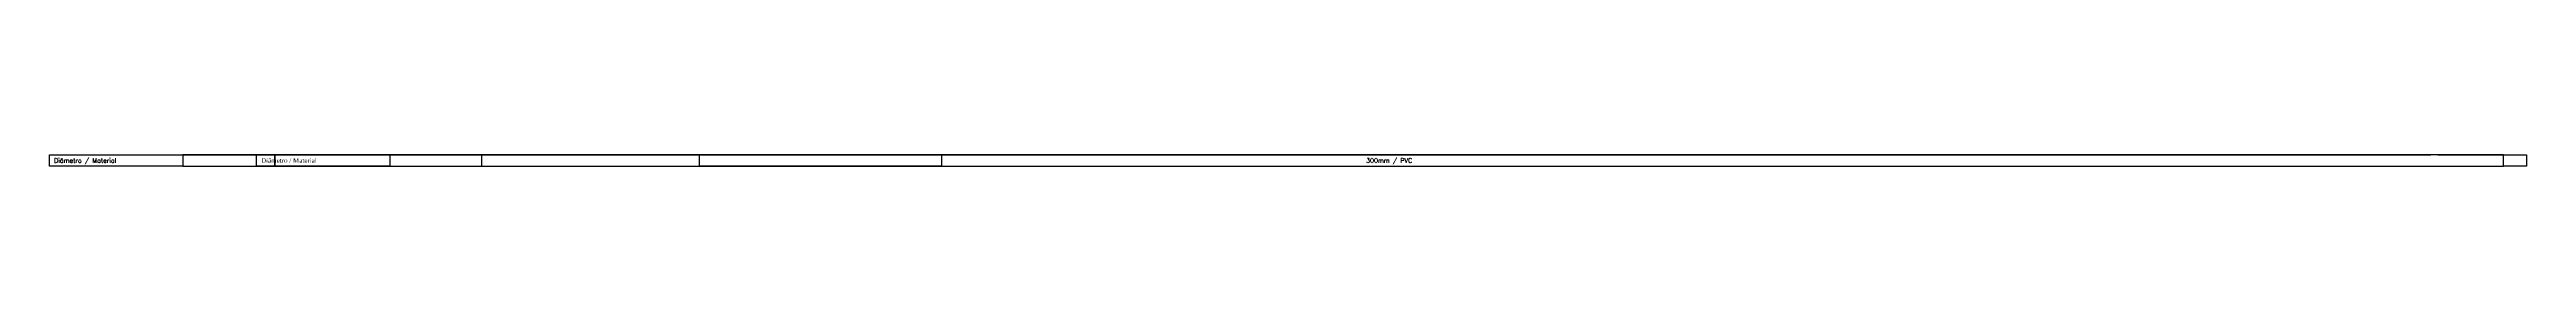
# Model space of a CAD drawing. Extents: x -44 to 717176, y -20 to 14707758.
# Drawn here: x -44 to 495, y -18 to -15 of the extents above; entities that cross this region are included whole.
import ezdxf
from ezdxf.enums import TextEntityAlignment as Align

# ---------------------------------------------------------------- set-up
doc = ezdxf.new("R2010")
doc.units = 0
doc.layers.add('PS_PERFIL_COTA_LIN', color=7, linetype='Continuous')
doc.layers.add('PS_PERFIL_COTA_TXT', color=5, linetype='Continuous')
doc.styles.add('ROMANS', font='ROMANS.shx', dxfattribs={"height": 2})
doc.styles.get("Standard").update_dxf_attribs({"font": 'times.ttf'})

msp = doc.modelspace()

# ---------------------------------------------------------------- linework, layer by layer
at = {"layer": 'PS_PERFIL_COTA_LIN', "linetype": 'Continuous'}
for points in [[(-15, -15), (-15, -17.5), (-44, -17.5), (-44, -15)], [(-15, -15), (-15, -17.5), (5, -17.5), (5, -15)], [(30, -15), (30, -17.5), (1, -17.5), (1, -15)], [(5, -15), (5, -17.5), (489.67, -17.5), (489.67, -15)], [(30, -15), (30, -17.5), (50, -17.5), (50, -15)], [(150, -15), (150, -17.5), (97.33, -17.5), (97.33, -15)], [(494.67, -15), (494.67, -17.5), (489.67, -17.5), (489.67, -15)]]:
    msp.add_lwpolyline(points, close=True, dxfattribs=at)
for points in [[(-15, -15), (5, -15)], [(5, -15), (44.72, -15)], [(5, -15), (44.72, -15)], [(30, -15), (50, -15)], [(44.72, -15), (44.82, -15)], [(44.82, -15), (77.1, -15)], [(44.82, -15), (77.1, -15)], [(50, -15), (70, -15)], [(50, -15), (70, -15)], [(70, -15), (71.23, -15)], [(70, -15), (71.23, -15)], [(71.23, -15), (90, -15)], [(77.1, -15), (77.3, -15)], [(77.3, -15), (114.13, -15)], [(77.3, -15), (114.13, -15)], [(90, -15), (97.33, -15)], [(90, -15), (97.33, -15)], [(114.13, -15), (114.43, -15)], [(114.43, -15), (149.64, -15)], [(114.43, -15), (149.64, -15)], [(149.64, -15), (150.04, -15)], [(150.04, -15), (191.24, -15)], [(150.04, -15), (191.24, -15)], [(191.24, -15), (191.74, -15)], [(191.74, -15), (231.52, -15)], [(191.74, -15), (231.52, -15)], [(231.52, -15), (232.12, -15)], [(232.12, -15), (255.18, -15)], [(232.12, -15), (255.18, -15)], [(255.18, -15), (255.88, -15)], [(255.88, -15), (282.13, -15)], [(255.88, -15), (282.13, -15)], [(282.13, -15), (282.93, -15)], [(282.93, -15), (296.86, -15)], [(282.93, -15), (296.86, -15)], [(296.86, -15), (297.76, -15)], [(297.76, -15), (327.12, -15)], [(297.76, -15), (327.12, -15)], [(327.12, -15), (328.12, -15)], [(328.12, -15), (349.98, -15)], [(328.12, -15), (349.98, -15)], [(349.98, -15), (351.08, -15)], [(351.08, -15), (375.31, -15)], [(351.08, -15), (375.31, -15)], [(375.31, -15), (376.51, -15)], [(376.51, -15), (417.32, -15)], [(376.51, -15), (417.32, -15)], [(417.32, -15), (418.62, -15)], [(418.62, -15), (451.4, -15)], [(418.62, -15), (451.4, -15)], [(451.4, -15), (452.8, -15)], [(452.8, -15), (473.89, -15)], [(452.8, -15), (473.89, -15)], [(475.39, -15), (489.67, -15)], [(475.39, -15), (489.67, -15)]]:
    msp.add_lwpolyline(points, dxfattribs=at)

# ---------------------------------------------------------------- texts
at = {"layer": 'PS_PERFIL_COTA_TXT', "style": 'ROMANS'}
msp.add_text('Diâmetro / Material', height=1, dxfattribs=at).set_placement((-43, -16.25), align=Align.MIDDLE_LEFT)
at = {"layer": 'PS_PERFIL_COTA_TXT'}
msp.add_text('Diâmetro / Material', height=1, dxfattribs=at).set_placement((2, -16.25), align=Align.MIDDLE_LEFT)
at = {"layer": 'PS_PERFIL_COTA_TXT', "style": 'ROMANS'}
msp.add_text('300mm / PVC', height=1, dxfattribs=at).set_placement((247.34, -16.25), align=Align.MIDDLE_CENTER)

doc.saveas('drawing.dxf')
